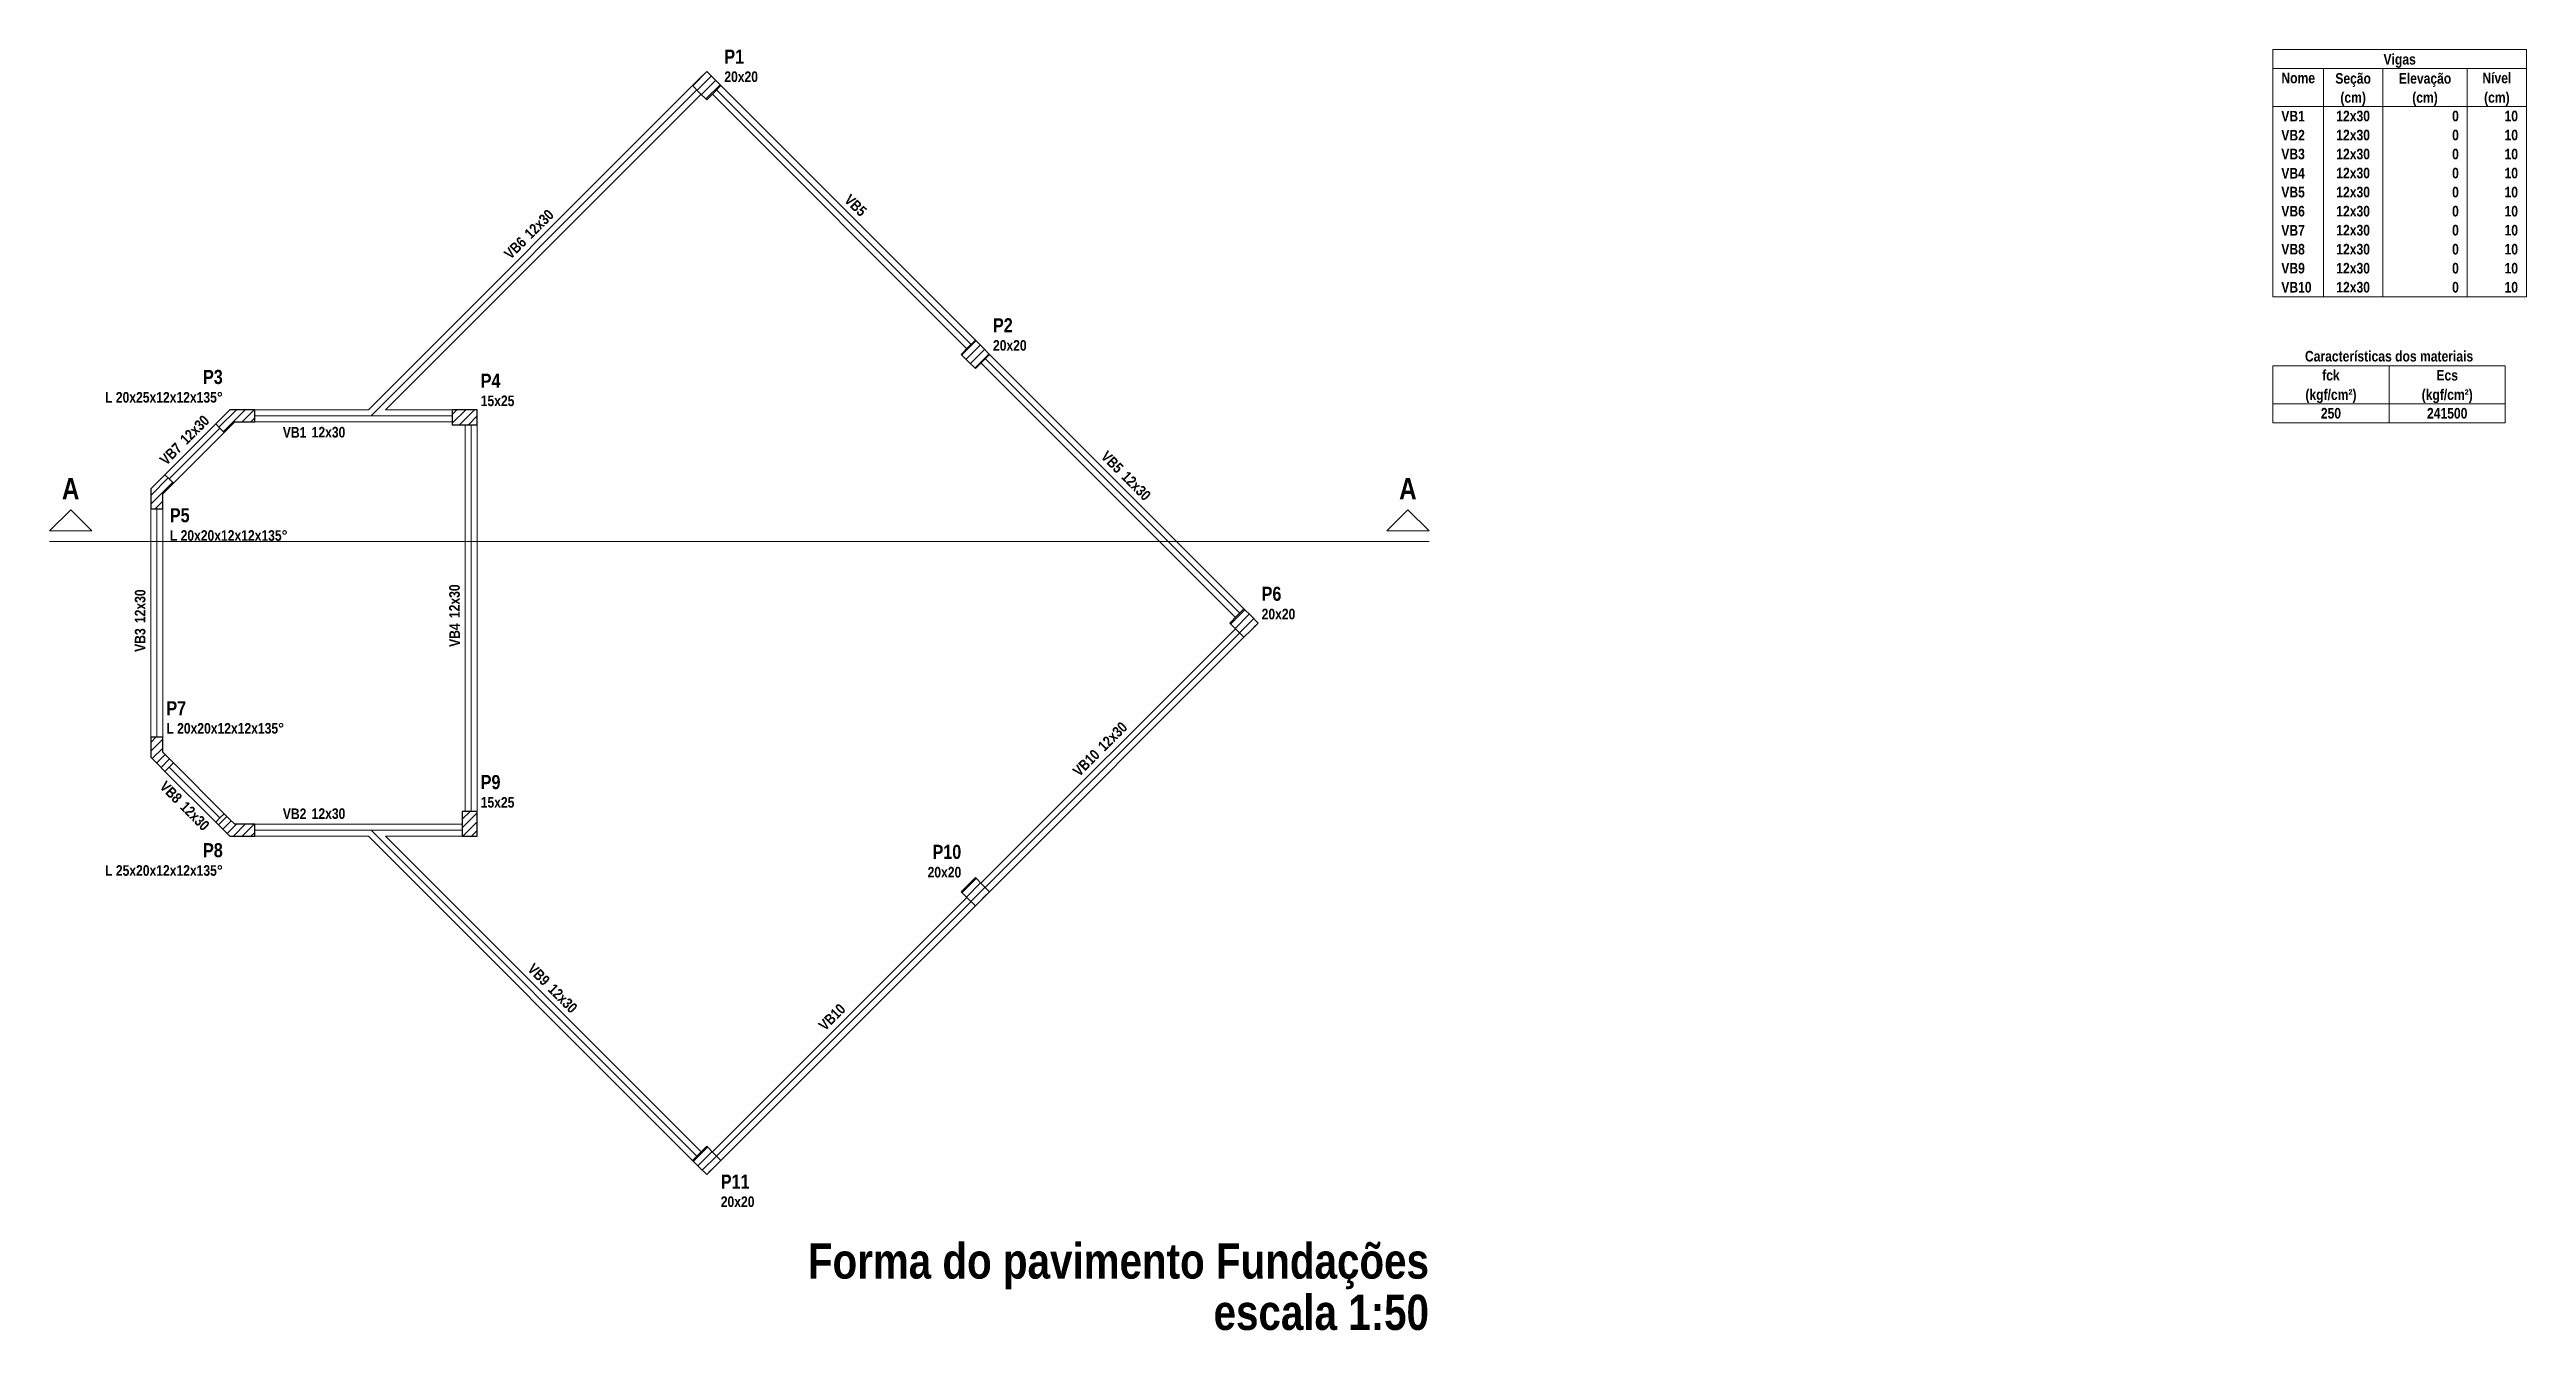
# Model space of a CAD drawing. Header units: millimetres. Extents: x 2249 to 2676, y -663 to -441.
# Drawn here: x 2331.41 to 2381.05, y -507.97 to -482.3 of the extents above; entities that cross this region are included whole.
import ezdxf

# ---------------------------------------------------------------- set-up
doc = ezdxf.new("R2010")
doc.units = ezdxf.units.MM
doc.header["$LTSCALE"] = 0.5
doc.header["$MEASUREMENT"] = 0
for name, color, linetype, lineweight in [('FO-Cortes', 9, 'CONTINUOUS', 5), ('FO-Eixos', 5, 'CONTINUOUS', 5), ('FO-Hachuras dos pilares', 9, 'CONTINUOUS', 5), ('FO-Pilares', 4, 'CONTINUOUS', 30), ('FO-Textos das vigas', 7, 'CONTINUOUS', 5), ('FO-Textos dos pilares', 7, 'CONTINUOUS', 5), ('FO-Títulos', 1, 'CONTINUOUS', 20), ('FO-Vigas', 1, 'CONTINUOUS', 20)]:
    doc.layers.add(name, color=color, linetype=linetype, lineweight=lineweight)
doc.styles.add('ARIAL', font='ARIALNB.TTF')
pattern_1 = [(45, (2344.57677, -504.84227), (-0.08838835, 0.08838835), [])]

msp = doc.modelspace()

# ---------------------------------------------------------------- texts
at = {"layer": 'FO-Cortes', "char_height": 0.4236, "width": 0.50832, "attachment_point": 8, "line_spacing_factor": 0.798, "style": 'ARIAL'}
for insert in [(2331.8298, -491.3125), (2358.6288, -491.3125)]:
    msp.add_mtext('A', dxfattribs=dict(at, insert=insert))
at = {"layer": 'FO-Textos das vigas', "char_height": 0.2118, "line_spacing_factor": 0.798, "style": 'ARIAL'}
for s, insert, width, attachment_point in [('Vigas', (2378.5046, -482.6683), 1.2708, 8), ('Nome', (2376.4716, -482.9794), 1.01664, 8), ('Seção', (2377.5726, -483.0493), 1.2708, 8), ('Elevação', (2379.0126, -483.0493), 2.03328, 8), ('Nível', (2380.4526, -482.9794), 1.2708, 8), ('(cm)', (2377.5726, -483.4303), 1.01664, 8), ('(cm)', (2379.0126, -483.4303), 1.01664, 8), ('(cm)', (2380.4526, -483.4303), 1.01664, 8), ('VB1', (2376.1326, -483.7414), 0.76248, 7), ('VB2', (2376.1326, -484.1234), 0.76248, 7), ('12x30', (2377.5726, -483.7414), 1.2708, 8), ('12x30', (2377.5726, -484.1234), 1.2708, 8), ('0', (2379.6906, -483.7414), 0.25416, 9), ('0', (2379.6906, -484.1234), 0.25416, 9), ('10', (2380.8766, -483.7414), 0.50832, 9), ('10', (2380.8766, -484.1234), 0.50832, 9), ('VB3', (2376.1326, -484.5044), 0.76248, 7), ('12x30', (2377.5726, -484.5044), 1.2708, 8), ('0', (2379.6906, -484.5044), 0.25416, 9), ('10', (2380.8766, -484.5044), 0.50832, 9), ('VB4', (2376.1326, -484.8854), 0.76248, 7), ('12x30', (2377.5726, -484.8854), 1.2708, 8), ('0', (2379.6906, -484.8854), 0.25416, 9), ('10', (2380.8766, -484.8854), 0.50832, 9), ('VB5', (2376.1326, -485.2664), 0.76248, 7), ('VB6', (2376.1326, -485.6484), 0.76248, 7), ('12x30', (2377.5726, -485.2664), 1.2708, 8), ('12x30', (2377.5726, -485.6484), 1.2708, 8), ('0', (2379.6906, -485.2664), 0.25416, 9), ('0', (2379.6906, -485.6484), 0.25416, 9), ('10', (2380.8766, -485.2664), 0.50832, 9), ('10', (2380.8766, -485.6484), 0.50832, 9), ('VB7', (2376.1326, -486.0294), 0.76248, 7), ('12x30', (2377.5726, -486.0294), 1.2708, 8), ('0', (2379.6906, -486.0294), 0.25416, 9), ('10', (2380.8766, -486.0294), 0.50832, 9), ('VB8', (2376.1326, -486.4104), 0.76248, 7), ('12x30', (2377.5726, -486.4104), 1.2708, 8), ('0', (2379.6906, -486.4104), 0.25416, 9), ('10', (2380.8766, -486.4104), 0.50832, 9), ('VB9', (2376.1326, -486.7914), 0.76248, 7), ('VB10', (2376.1326, -487.1724), 1.01664, 7), ('12x30', (2377.5726, -486.7914), 1.2708, 8), ('12x30', (2377.5726, -487.1724), 1.2708, 8), ('0', (2379.6906, -486.7914), 0.25416, 9), ('0', (2379.6906, -487.1724), 0.25416, 9), ('10', (2380.8766, -486.7914), 0.50832, 9), ('10', (2380.8766, -487.1724), 0.50832, 9), ('Características dos materiais', (2378.2926, -488.5544), 7.37064, 8), ('fck', (2377.1276, -488.9354), 0.76248, 8), ('Ecs', (2379.4576, -488.9354), 0.76248, 8), ('(kgf/cm²)', (2377.1276, -489.3863), 2.28744, 8), ('(kgf/cm²)', (2379.4576, -489.3863), 2.28744, 8), ('VB1', (2336.5538, -490.0774), 0.76248, 9), ('12x30', (2336.6598, -490.0774), 1.2708, 7), ('250', (2377.1276, -489.6974), 0.76248, 8), ('241500', (2379.4576, -489.6974), 1.52496, 8), ('VB2', (2336.5538, -497.7194), 0.76248, 9), ('12x30', (2336.6598, -497.7194), 1.2708, 7)]:
    msp.add_mtext(s, dxfattribs=dict(at, insert=insert, width=width, attachment_point=attachment_point))
for s, insert, width, attachment_point, rotation in [('VB5', (2347.4853, -485.501), 0.76248, 8, 316.00257), ('12x30', (2341.0563, -486.1128), 1.2708, 7, 45.00011), ('VB6', (2340.9823, -486.1868), 0.76248, 9, 45.00011), ('12x30', (2334.1533, -490.2368), 1.2708, 7, 45.00011), ('VB7', (2334.0783, -490.3118), 0.76248, 9, 45.00011), ('VB5', (2352.7932, -490.8088), 0.76248, 9, 314.99989), ('12x30', (2352.8682, -490.8838), 1.2708, 7, 314.99989), ('12x30', (2333.3309, -493.7923), 1.2708, 7, 90.00021), ('12x30', (2339.6309, -493.6923), 1.2708, 7, 90.00021), ('VB3', (2333.3309, -493.8983), 0.76248, 9, 90.00021), ('VB4', (2339.6309, -493.7983), 0.76248, 9, 90.00021), ('12x30', (2352.5493, -496.3808), 1.2708, 7, 45.00011), ('VB10', (2352.4743, -496.4558), 1.01664, 9, 45.00011), ('VB8', (2333.9282, -497.4228), 0.76248, 9, 314.99989), ('12x30', (2334.0032, -497.4978), 1.2708, 7, 314.99989), ('VB9', (2341.3012, -501.0778), 0.76248, 9, 314.99989), ('12x30', (2341.3762, -501.1528), 1.2708, 7, 314.99989), ('VB10', (2347.1653, -501.7648), 1.01664, 8, 45.00011)]:
    msp.add_mtext(s, dxfattribs=dict(at, insert=insert, width=width, attachment_point=attachment_point, rotation=rotation))
at = {"layer": 'FO-Textos dos pilares', "line_spacing_factor": 0.798, "style": 'ARIAL'}
for s, insert, char_height, width, attachment_point in [('P1', (2344.9298, -482.5841), 0.2824, 0.67776, 7), ('20x20', (2344.9298, -482.9544), 0.2118, 1.2708, 7), ('P2', (2350.3138, -487.9671), 0.2824, 0.67776, 7), ('20x20', (2350.3138, -488.3384), 0.2118, 1.2708, 7), ('P3', (2334.8778, -489.0071), 0.2824, 0.67776, 9), ('P4', (2340.0478, -489.0781), 0.2824, 0.67776, 7), ('L 20x25x12x12x135°', (2334.8778, -489.3784), 0.2118, 4.57488, 9), ('15x25', (2340.0478, -489.4484), 0.2118, 1.2708, 7), ('P5', (2333.8178, -491.7771), 0.2824, 0.67776, 7), ('L 20x20x12x12x135°', (2333.8178, -492.1474), 0.2118, 4.57488, 7), ('P6', (2355.6978, -493.3511), 0.2824, 0.67776, 7), ('20x20', (2355.6978, -493.7214), 0.2118, 1.2708, 7), ('P7', (2333.7478, -495.6401), 0.2824, 0.67776, 7), ('L 20x20x12x12x135°', (2333.7478, -496.0104), 0.2118, 4.57488, 7), ('P9', (2340.0478, -497.1241), 0.2824, 0.67776, 7), ('15x25', (2340.0478, -497.4944), 0.2118, 1.2708, 7), ('P8', (2334.8778, -498.4891), 0.2824, 0.67776, 9), ('P10', (2349.6778, -498.5221), 0.2824, 1.01664, 9), ('L 25x20x12x12x135°', (2334.8778, -498.8594), 0.2118, 4.57488, 9), ('20x20', (2349.6778, -498.8934), 0.2118, 1.2708, 9), ('20x20', (2344.8588, -505.4954), 0.2118, 1.2708, 7), ('P11', (2344.8588, -505.1251), 0.2824, 1.01664, 7)]:
    msp.add_mtext(s, dxfattribs=dict(at, insert=insert, char_height=char_height, width=width, attachment_point=attachment_point))
at = {"layer": 'FO-Títulos', "char_height": 0.706, "attachment_point": 9, "line_spacing_factor": 0.798, "style": 'ARIAL'}
for s, insert, width in [('Forma do pavimento Fundações', (2359.0518, -507.1403), 23.7216), ('escala 1:50', (2359.0518, -507.9663), 9.3192)]:
    msp.add_mtext(s, dxfattribs=dict(at, insert=insert, width=width))

# ---------------------------------------------------------------- hatches: boundary and pattern name
at = {"layer": 'FO-Hachuras dos pilares', "linetype": 'Continuous'}
h = msp.add_hatch(dxfattribs=at)
h.set_pattern_fill('ANSI31', color=256, style=0)
h.set_pattern_definition(pattern_1)
h.paths.add_polyline_path([(2344.2939, -483.0251), (2344.4353, -483.1665), (2344.5768, -483.308), (2344.7182, -483.1665), (2344.8596, -483.0251), (2344.7182, -482.8837), (2344.5768, -482.7423), (2344.4353, -482.8837)])
h = msp.add_hatch(dxfattribs=at)
h.set_pattern_fill('ANSI31', color=256, style=0)
h.set_pattern_definition(pattern_1)
h.paths.add_polyline_path([(2349.6775, -488.4087), (2349.8189, -488.5501), (2349.9603, -488.6915), (2350.1018, -488.5501), (2350.2432, -488.4087), (2350.1018, -488.2673), (2349.9603, -488.1258), (2349.8189, -488.2673)])
h = msp.add_hatch(dxfattribs=at)
h.set_pattern_fill('ANSI31', color=256, style=0)
h.set_pattern_definition(pattern_1)
h.paths.add_polyline_path([(2335.0192, -489.5193), (2334.8777, -489.6607), (2334.7363, -489.8021), (2334.8212, -489.887), (2334.906, -489.9718), (2335.0123, -489.8655), (2335.1186, -489.7593), (2335.3189, -489.7593), (2335.5192, -489.7593), (2335.5192, -489.6393), (2335.5192, -489.5193), (2335.2692, -489.5193)])
h = msp.add_hatch(dxfattribs=at)
h.set_pattern_fill('ANSI31', color=256, style=0)
h.set_pattern_definition(pattern_1)
h.paths.add_polyline_path([(2339.4768, -489.5193), (2339.4768, -489.6693), (2339.4768, -489.8193), (2339.7268, -489.8193), (2339.9768, -489.8193), (2339.9768, -489.6693), (2339.9768, -489.5193), (2339.7268, -489.5193)])
h = msp.add_hatch(dxfattribs=at)
h.set_pattern_fill('ANSI31', color=256, style=0)
h.set_pattern_definition(pattern_1)
h.paths.add_polyline_path([(2333.4368, -491.1037), (2333.4368, -491.3037), (2333.4368, -491.5037), (2333.5568, -491.5037), (2333.6768, -491.5037), (2333.6768, -491.3534), (2333.6768, -491.2031), (2333.783, -491.0968), (2333.8893, -490.9905), (2333.8045, -490.9057), (2333.7196, -490.8208), (2333.5782, -490.9622)])
h = msp.add_hatch(dxfattribs=at)
h.set_pattern_fill('ANSI31', color=256, style=0)
h.set_pattern_definition(pattern_1)
h.paths.add_polyline_path([(2355.3439, -493.5094), (2355.2025, -493.6508), (2355.0611, -493.7923), (2355.2025, -493.9337), (2355.3439, -494.0751), (2355.4853, -493.9337), (2355.6268, -493.7923), (2355.4853, -493.6508)])
h = msp.add_hatch(dxfattribs=at)
h.set_pattern_fill('ANSI31', color=256, style=0)
h.set_pattern_definition(pattern_1)
h.paths.add_polyline_path([(2333.4368, -496.4809), (2333.5782, -496.6223), (2333.7196, -496.7637), (2333.8045, -496.6789), (2333.8893, -496.594), (2333.783, -496.4877), (2333.6768, -496.3815), (2333.6768, -496.2312), (2333.6768, -496.0809), (2333.5568, -496.0809), (2333.4368, -496.0809), (2333.4368, -496.2809)])
h = msp.add_hatch(dxfattribs=at)
h.set_pattern_fill('ANSI31', color=256, style=0)
h.set_pattern_definition(pattern_1)
h.paths.add_polyline_path([(2335.0192, -498.0653), (2335.2692, -498.0653), (2335.5192, -498.0653), (2335.5192, -497.9453), (2335.5192, -497.8253), (2335.3189, -497.8253), (2335.1186, -497.8253), (2335.0123, -497.719), (2334.906, -497.6127), (2334.8212, -497.6976), (2334.7363, -497.7824), (2334.8777, -497.9238)])
h = msp.add_hatch(dxfattribs=at)
h.set_pattern_fill('ANSI31', color=256, style=0)
h.set_pattern_definition(pattern_1)
h.paths.add_polyline_path([(2339.9768, -497.5653), (2339.8268, -497.5653), (2339.6768, -497.5653), (2339.6768, -497.8153), (2339.6768, -498.0653), (2339.8268, -498.0653), (2339.9768, -498.0653), (2339.9768, -497.8153)])
h = msp.add_hatch(dxfattribs=at)
h.set_pattern_fill('ANSI31', color=256, style=0)
h.set_pattern_definition(pattern_1)
h.paths.add_polyline_path([(2349.9603, -498.893), (2349.8189, -499.0344), (2349.6775, -499.1758), (2349.8189, -499.3173), (2349.9603, -499.4587), (2350.1018, -499.3173), (2350.2432, -499.1758), (2350.1018, -499.0344)])
h = msp.add_hatch(dxfattribs=at)
h.set_pattern_fill('ANSI31', color=256, style=0)
h.set_pattern_definition(pattern_1)
h.paths.add_polyline_path([(2344.5768, -504.8423), (2344.7182, -504.7008), (2344.8596, -504.5594), (2344.7182, -504.418), (2344.5768, -504.2766), (2344.4353, -504.418), (2344.2939, -504.5594), (2344.4353, -504.7008)])

# ---------------------------------------------------------------- linework, layer by layer
at = {"layer": 'FO-Cortes'}
msp.add_line((2331.4065, -492.1592), (2359.052, -492.1592), dxfattribs=at)
at = {"layer": 'FO-Cortes', "linetype": 'Continuous'}
for points in [[(2331.4065, -491.9474), (2332.2537, -491.9474), (2331.8301, -491.5238), (2331.4065, -491.9474)], [(2359.052, -491.9474), (2358.2048, -491.9474), (2358.6284, -491.5238), (2359.052, -491.9474)]]:
    msp.add_lwpolyline(points, close=True, dxfattribs=at)
at = {"layer": 'FO-Eixos'}
for p, q in [((2337.8496, -489.6393), (2344.3788, -483.1099)), ((2344.7748, -483.1099), (2349.8756, -488.2107)), ((2350.1584, -488.4935), (2355.2592, -493.5943)), ((2333.8044, -490.9055), (2334.8214, -489.8871)), ((2335.5192, -489.6393), (2337.8496, -489.6393)), ((2337.8496, -489.6393), (2339.4768, -489.6393)), ((2339.8568, -497.5653), (2339.8568, -489.8193)), ((2333.5568, -496.0809), (2333.5568, -491.5037)), ((2350.1584, -499.0911), (2355.2592, -493.9903)), ((2333.8044, -496.6791), (2334.8214, -497.6973)), ((2335.5192, -497.9453), (2337.8496, -497.9453)), ((2337.8496, -497.9453), (2339.6768, -497.9453)), ((2337.8496, -497.9453), (2344.3788, -504.4747)), ((2344.7748, -504.4747), (2349.8756, -499.3739))]:
    msp.add_line(p, q, dxfattribs=at)
at = {"layer": 'FO-Pilares'}
for points in [[(2344.2939, -483.0251), (2344.4353, -483.1665), (2344.5768, -483.308), (2344.7182, -483.1665), (2344.8596, -483.0251), (2344.7182, -482.8837), (2344.5768, -482.7423), (2344.4353, -482.8837), (2344.2939, -483.0251)], [(2349.6775, -488.4087), (2349.8189, -488.5501), (2349.9603, -488.6915), (2350.1018, -488.5501), (2350.2432, -488.4087), (2350.1018, -488.2673), (2349.9603, -488.1258), (2349.8189, -488.2673), (2349.6775, -488.4087)], [(2335.0192, -489.5193), (2334.8777, -489.6607), (2334.7363, -489.8021), (2334.8212, -489.887), (2334.906, -489.9718), (2335.0123, -489.8655), (2335.1186, -489.7593), (2335.3189, -489.7593), (2335.5192, -489.7593), (2335.5192, -489.6393), (2335.5192, -489.5193), (2335.2692, -489.5193), (2335.0192, -489.5193)], [(2339.4768, -489.5193), (2339.4768, -489.6693), (2339.4768, -489.8193), (2339.7268, -489.8193), (2339.9768, -489.8193), (2339.9768, -489.6693), (2339.9768, -489.5193), (2339.7268, -489.5193), (2339.4768, -489.5193)], [(2333.4368, -491.1037), (2333.4368, -491.3037), (2333.4368, -491.5037), (2333.5568, -491.5037), (2333.6768, -491.5037), (2333.6768, -491.3534), (2333.6768, -491.2031), (2333.783, -491.0968), (2333.8893, -490.9905), (2333.8045, -490.9057), (2333.7196, -490.8208), (2333.5782, -490.9622), (2333.4368, -491.1037)], [(2355.3439, -493.5094), (2355.2025, -493.6508), (2355.0611, -493.7923), (2355.2025, -493.9337), (2355.3439, -494.0751), (2355.4853, -493.9337), (2355.6268, -493.7923), (2355.4853, -493.6508), (2355.3439, -493.5094)], [(2333.4368, -496.4809), (2333.5782, -496.6223), (2333.7196, -496.7637), (2333.8045, -496.6789), (2333.8893, -496.594), (2333.783, -496.4877), (2333.6768, -496.3815), (2333.6768, -496.2312), (2333.6768, -496.0809), (2333.5568, -496.0809), (2333.4368, -496.0809), (2333.4368, -496.2809), (2333.4368, -496.4809)], [(2335.0192, -498.0653), (2335.2692, -498.0653), (2335.5192, -498.0653), (2335.5192, -497.9453), (2335.5192, -497.8253), (2335.3189, -497.8253), (2335.1186, -497.8253), (2335.0123, -497.719), (2334.906, -497.6127), (2334.8212, -497.6976), (2334.7363, -497.7824), (2334.8777, -497.9238), (2335.0192, -498.0653)], [(2339.9768, -497.5653), (2339.8268, -497.5653), (2339.6768, -497.5653), (2339.6768, -497.8153), (2339.6768, -498.0653), (2339.8268, -498.0653), (2339.9768, -498.0653), (2339.9768, -497.8153), (2339.9768, -497.5653)], [(2349.9603, -498.893), (2349.8189, -499.0344), (2349.6775, -499.1758), (2349.8189, -499.3173), (2349.9603, -499.4587), (2350.1018, -499.3173), (2350.2432, -499.1758), (2350.1018, -499.0344), (2349.9603, -498.893)], [(2344.5768, -504.8423), (2344.7182, -504.7008), (2344.8596, -504.5594), (2344.7182, -504.418), (2344.5768, -504.2766), (2344.4353, -504.418), (2344.2939, -504.5594), (2344.4353, -504.7008), (2344.5768, -504.8423)]]:
    msp.add_lwpolyline(points, close=True, dxfattribs=at)
at = {"layer": 'FO-Textos das vigas'}
for p, q in [((2375.9628, -482.3015), (2381.046, -482.3015)), ((2375.9628, -482.3015), (2375.9628, -487.2576)), ((2381.046, -482.3015), (2381.046, -487.2576)), ((2375.9628, -482.6827), (2381.046, -482.6827)), ((2376.9794, -482.6827), (2376.9794, -487.2576)), ((2378.1655, -482.6827), (2378.1655, -487.2576)), ((2379.8599, -482.6827), (2379.8599, -487.2576)), ((2375.9628, -483.4452), (2381.046, -483.4452)), ((2375.9628, -487.2576), (2381.046, -487.2576)), ((2375.9628, -488.6388), (2380.6224, -488.6388)), ((2375.9628, -488.6388), (2375.9628, -489.7825)), ((2378.2926, -488.6388), (2378.2926, -489.7825)), ((2380.6224, -488.6388), (2380.6224, -489.7825)), ((2375.9628, -489.4013), (2380.6224, -489.4013)), ((2375.9628, -489.7825), (2380.6224, -489.7825))]:
    msp.add_line(p, q, dxfattribs=at)
at = {"layer": 'FO-Vigas'}
for p, q in [((2337.7999, -489.5193), (2344.2939, -483.0251)), ((2338.1393, -489.5193), (2344.4636, -483.1948)), ((2344.69, -483.1948), (2349.7907, -488.2955)), ((2344.8597, -483.0251), (2349.9604, -488.1258)), ((2350.2432, -488.4086), (2355.344, -493.5094)), ((2350.0735, -488.5783), (2355.1743, -493.6791)), ((2333.7195, -490.8207), (2334.7365, -489.8023)), ((2335.5192, -489.5193), (2337.7999, -489.5193)), ((2335.5192, -489.7593), (2337.8496, -489.7593)), ((2337.8496, -489.7593), (2339.4768, -489.7593)), ((2338.1393, -489.5193), (2339.4768, -489.5193)), ((2339.7368, -497.5653), (2339.7368, -489.8193)), ((2339.9768, -497.5653), (2339.9768, -489.8193)), ((2333.8892, -490.9904), (2334.9062, -489.972)), ((2333.4368, -496.0809), (2333.4368, -491.5037)), ((2333.6768, -496.0809), (2333.6768, -491.5037)), ((2350.0735, -499.0062), (2355.1743, -493.9055)), ((2350.2432, -499.1759), (2355.344, -494.0752)), ((2333.7195, -496.7639), (2334.7366, -497.7822)), ((2333.8892, -496.5942), (2334.9063, -497.6125)), ((2335.5192, -497.8253), (2337.8496, -497.8253)), ((2337.8496, -497.8253), (2339.6768, -497.8253)), ((2335.5192, -498.0653), (2337.7999, -498.0653)), ((2337.7999, -498.0653), (2344.2939, -504.5595)), ((2338.1393, -498.0653), (2339.6768, -498.0653)), ((2338.1393, -498.0653), (2344.4636, -504.3898)), ((2344.69, -504.3898), (2349.7907, -499.289)), ((2344.8597, -504.5595), (2349.9604, -499.4587))]:
    msp.add_line(p, q, dxfattribs=at)

msp.set_redraw_order([(e.dxf.handle, doc.entitydb.next_handle()) for e in msp.query("TEXT MTEXT ATTDEF DIMENSION ARC_DIMENSION")])  # texts and dimensions are drawn at this point

doc.saveas('drawing.dxf')
